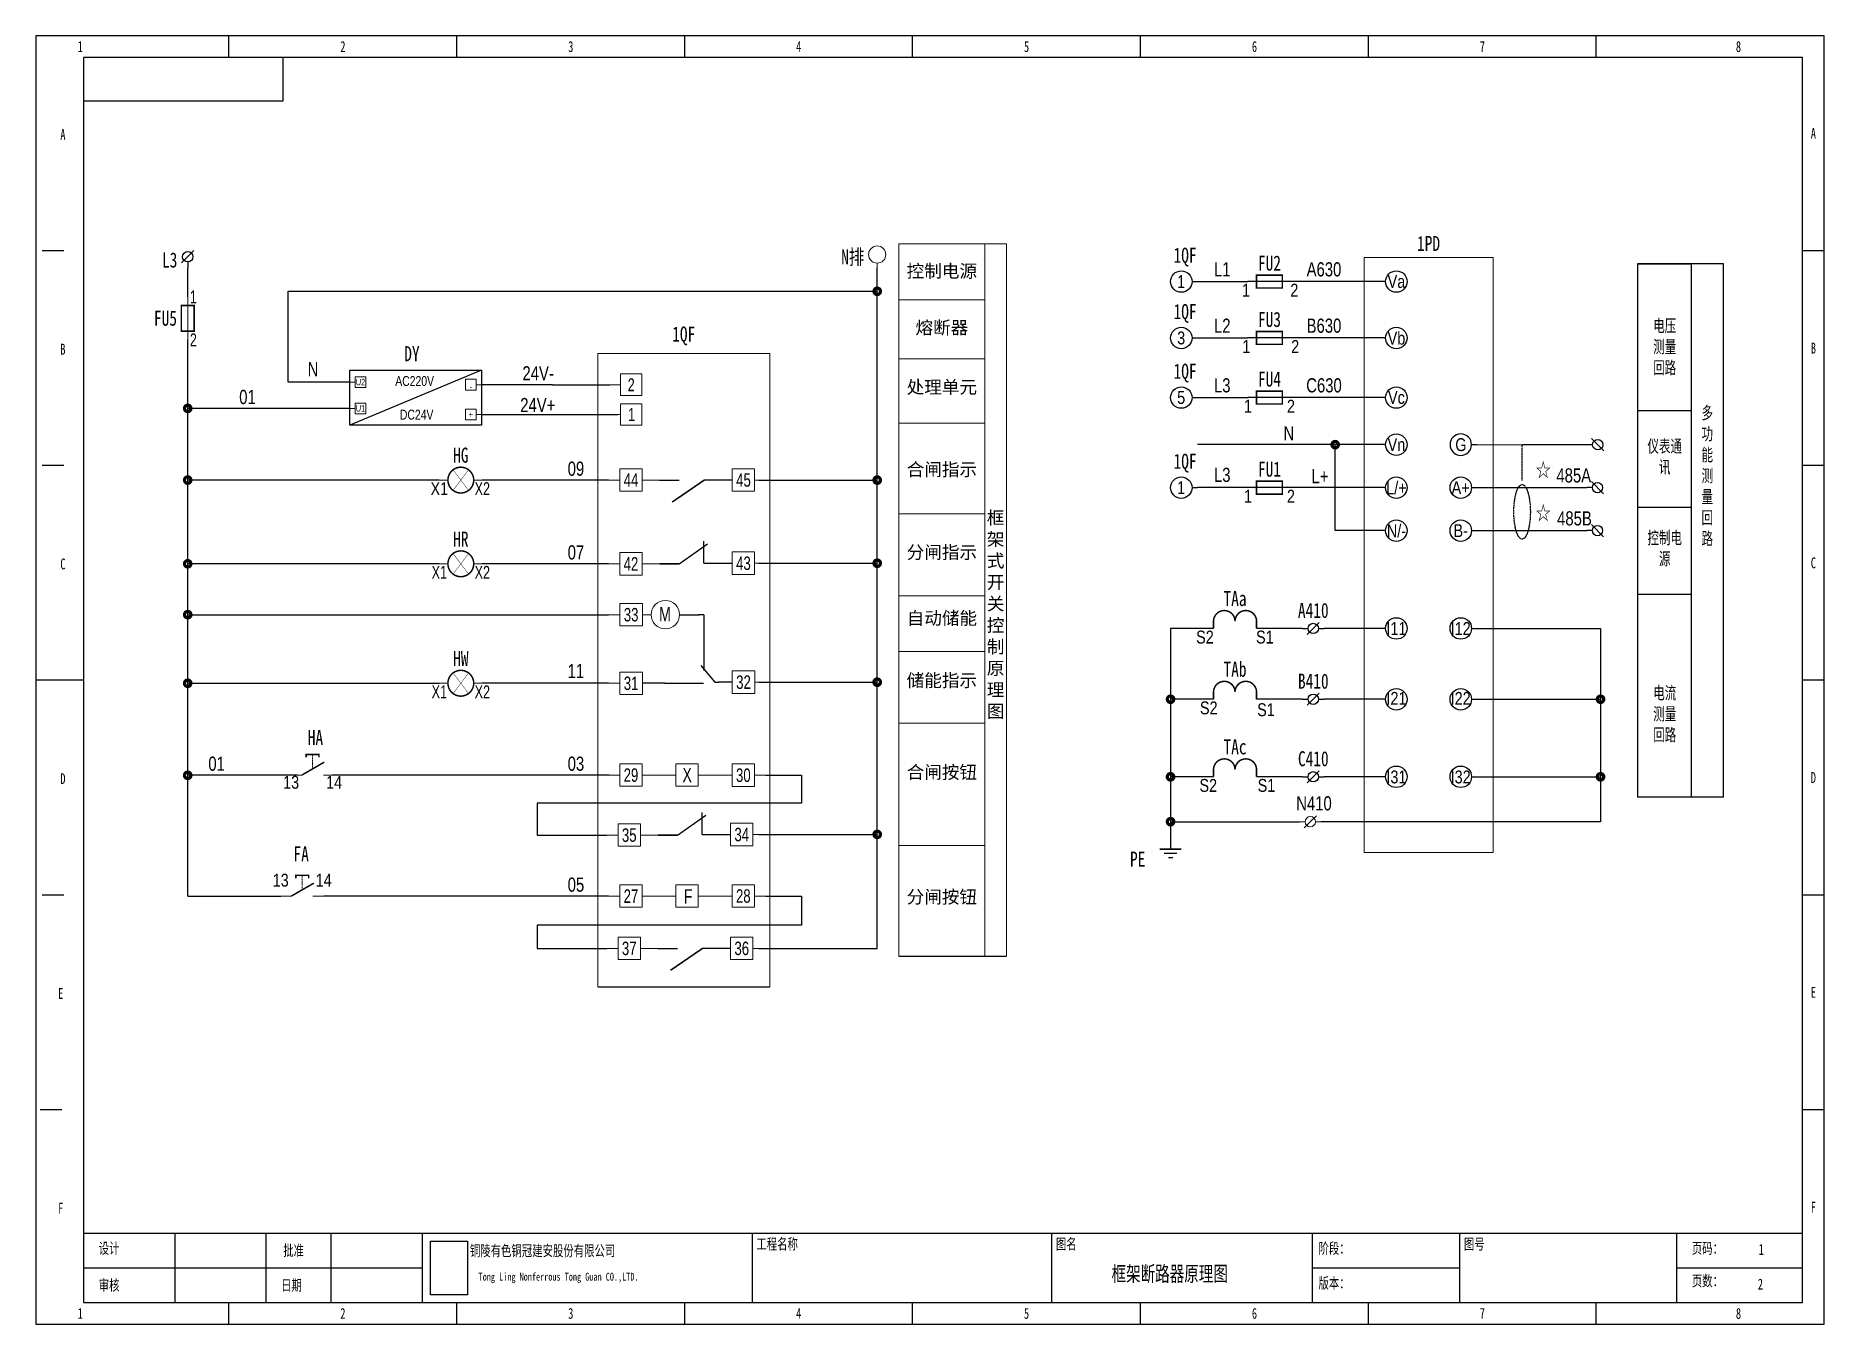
# Model space of a CAD drawing. Header units: millimetres. Extents: x 401220 to 2750366, y -101310 to 943175.
# Drawn here: x 1110437 to 1172018, y 68283 to 112675 of the extents above; entities that cross this region are included whole.
import ezdxf
from ezdxf.enums import TextEntityAlignment as Align

# ---------------------------------------------------------------- set-up
doc = ezdxf.new("R2010")
doc.units = ezdxf.units.MM
doc.linetypes.add('HIDDEN', pattern=[0.375, 0.25, -0.125])
doc.layers.add('CONNECT', color=3, linetype='Continuous')
doc.layers.add('DIM', color=1, linetype='Continuous')
doc.layers.add('TEXT', color=4, linetype='Continuous', lineweight=0)
doc.styles.add('IDQSTYLE', font='NSimSun.ttf', dxfattribs={"width": 0.7})
doc.styles.add('LEAD', font='simsun.ttf', dxfattribs={"width": 0.8})
doc.styles.add('NERIN_ISOCP', font='simsun.ttf', dxfattribs={"width": 0.75})
doc.styles.add('ROMANS', font='仿宋_GB2312.ttf', dxfattribs={"width": 0.67})
doc.styles.get("Standard").update_dxf_attribs({"font": 'arial.ttf', "bigfont": 'hzdx.shx'})

msp = doc.modelspace()

# ---------------------------------------------------------------- texts
at = {"style": 'IDQSTYLE', "width": 0.7}
for s, p in [('1', (1111968.7, 112002.7)), ('2', (1121011.5, 112002.7)), ('3', (1128858.6, 112002.7)), ('4', (1136705.7, 112002.7)), ('5', (1144552.8, 112002.7)), ('6', (1152399.9, 112002.7)), ('7', (1160247, 112002.7)), ('8', (1169065.6, 112002.7)), ('A', (1111370.8, 108976)), ('A', (1171644, 109013.4)), ('B', (1111370.8, 101577.3)), ('B', (1171644, 101614.7)), ('C', (1111370.8, 94178.6)), ('C', (1171644, 94216)), ('D', (1111370.8, 86779.9)), ('D', (1171644, 86817.3)), ('E', (1111296.1, 79381.2)), ('E', (1171644, 79418.6)), ('F', (1111296.1, 71982.5)), ('F', (1171644, 72019.9)), ('1', (1111968.7, 68357.9)), ('2', (1121011.5, 68357.9)), ('3', (1128858.6, 68357.9)), ('4', (1136705.7, 68357.9)), ('5', (1144552.8, 68357.9)), ('6', (1152399.9, 68357.9)), ('7', (1160247, 68357.9)), ('8', (1169065.6, 68357.9))]:
    msp.add_text(s, height=374.4, dxfattribs=at).set_placement(p, align=Align.BOTTOM_CENTER)
for s, p in [('设计', (1112603.9, 70600)), ('批准', (1118956.3, 70525.2)), ('工程名称', (1135248.4, 70749.4)), ('图名', (1145561.7, 70749.4)), ('阶段：', (1154604.6, 70600)), ('图号', (1159611.8, 70749.4)), ('页码：', (1167458.9, 70600)), ('审核', (1112603.9, 69329.5)), ('日期', (1118881.6, 69329.5)), ('版本：', (1154604.6, 69404.2)), ('页数：', (1167458.9, 69478.9))]:
    msp.add_text(s, height=374.42, dxfattribs=at).set_placement(p, align=Align.BOTTOM_LEFT)
for s, height, p in [('铜陵有色铜冠建安股份有限公司', 374.419, (1125385.1, 71005.7)), ('Tong Ling Nonferrous Tong Guan CO.,LTD.', 269.581, (1125684, 70055.1))]:
    msp.add_text(s, height=height, dxfattribs=at).set_placement(p, align=Align.TOP_LEFT)
for s, p in [('1', (1169850.4, 70674.7)), ('2', (1169820.5, 69478.9))]:
    msp.add_text(s, height=374.4, dxfattribs=at).set_placement(p, align=Align.CENTER)
msp.add_text('框架断路器原理图', height=524.19, dxfattribs=at).set_placement((1149481.7, 70024.4), align=Align.MIDDLE_CENTER)
at = {"color": 7, "char_height": 488.6, "width": 517.571, "attachment_point": 1, "style": 'LEAD'}
for insert in [(1162076.1, 97963.9), (1162076.1, 96483)]:
    msp.add_mtext('☆\\P', dxfattribs=dict(at, insert=insert))
at = {"layer": 'CONNECT', "color": 7, "attachment_point": 5, "style": 'ROMANS'}
for s, insert, char_height, width in [('{\\W1;控制电源}', (1141635.7, 104544.4), 444.17, 2928.673), ('{\\W1;熔断器}', (1141635.7, 102593.2), 444.17, 2928.673), ('{\\fSimSun|b0|i0|c134|p2;电压}\\P{\\fSimSun|b0|i0|c134|p2;测量}\\P{\\fSimSun|b0|i0|c134|p2;回路}', (1166525.4, 101941.4), 433.061, 2318.328), ('{\\fSimSun|b0|i0|c134|p2;\\W1;处理单元}', (1141635.7, 100545.3), 444.165, 2928.673), ('{\\fSimSun|b0|i0|c134|p2;多\\P功\\P能}\\P{\\fSimSun|b0|i0|c134|p2;测}\\P{\\fSimSun|b0|i0|c134|p2;量}\\P{\\fSimSun|b0|i0|c134|p2;回}\\P{\\fSimSun|b0|i0|c134|p2;路}', (1167991.2, 97495.5), 433.061, 2472.305), ('{\\fSimSun|b0|i0|c134|p2;仪表通讯}', (1166525.4, 98148.4), 433.061, 1342.184), ('{\\W1;合闸指示}', (1141635.7, 97709.5), 444.17, 2928.673), ('{\\W1;\\P框\\P架\\P式\\P开\\P关\\P控\\P制\\P原\\P理\\P图}', (1143486.4, 93082.5), 444.17, 995.443), ('{\\fSimSun|b0|i0|c134|p2;控制电源}', (1166525.4, 94995.2), 433.061, 1342.184), ('{\\W1;分闸指示}', (1141635.7, 94855.5), 444.17, 2928.673), ('{\\W1;自动储能}', (1141635.8, 92586.2), 444.17, 2928.673), ('{\\W1;储能指示}', (1141635.8, 90442.1), 444.17, 2928.673), ('电流\\P测量\\P回路', (1166525.4, 89290.5), 433.06, 2318.328), ('{\\W1;合闸按钮}', (1141635.8, 87278.2), 444.17, 2928.673), ('{\\W1;分闸按钮}', (1141635.8, 82982.7), 444.17, 2928.673)]:
    msp.add_mtext(s, dxfattribs=dict(at, insert=insert, char_height=char_height, width=width))
at = {"layer": 'DIM', "color": 7, "width": 0.75}
for s, height, p in [('L1', 488.58, (1151289.9, 104383.8)), ('A630', 488.58, (1154793.4, 104383.8)), ('L2', 488.58, (1151289.9, 102441.9)), ('B630', 488.58, (1154793.4, 102441.9)), ('N', 488.6, (1119981.8, 100945.4)), ('24V-', 488.58, (1127734.6, 100802.5)), ('01', 488.58, (1117726.2, 99985.5)), ('AC220V', 342.01, (1123482.2, 100609.2)), ('L3', 488.58, (1151289.9, 100387.1)), ('C630', 488.58, (1154793.4, 100387.1)), ('DC24V', 342.01, (1123551.2, 99449)), ('24V+', 488.58, (1127722.8, 99708)), ('N', 488.6, (1153582.1, 98735.5)), ('09', 488.58, (1129035.8, 97514.5)), ('L3', 488.58, (1151289.9, 97302.2)), ('L+', 488.58, (1154656.2, 97254.6)), ('485A', 488.58, (1163393, 97283.9)), ('485B', 488.58, (1163417.5, 95803)), ('07', 488.58, (1129035.8, 94631)), ('11', 488.58, (1129035.9, 90545.4)), ('01', 488.58, (1116663.5, 87351.9)), ('03', 488.58, (1129035.9, 87351.9)), ('05', 488.58, (1129035.9, 83184.8))]:
    msp.add_text(s, height=height, dxfattribs=at).set_placement(p, align=Align.CENTER)
at = {"layer": 'DIM', "color": 7}
for s, height, width, p in [('1', 444.2, 0.8, (1149876, 104206.1)), ('Va', 444.17, 0.8, (1157288.2, 104206.1)), ('3', 444.2, 0.8, (1149876, 102264.2)), ('Vb', 444.17, 0.8, (1157288.2, 102264.2)), ('U2', 222.08, 0.7, (1121617.1, 100743.8)), ('-', 222.1, 0.7, (1125417.2, 100577.2)), ('2', 444.2, 0.7, (1130940.2, 100653.8)), ('5', 444.2, 0.8, (1149876, 100209.5)), ('Vc', 444.17, 0.8, (1157288.2, 100209.5)), ('U1', 222.08, 0.7, (1121617.1, 99837.3)), ('1', 444.2, 0.7, (1130954.6, 99627.2)), ('+', 222.1, 0.7, (1125417.2, 99627.4)), ('Vn', 444.17, 0.8, (1157288.2, 98587.5)), ('G', 444.2, 0.8, (1159508.4, 98587.5)), ('44', 464.25, 0.7, (1130930.3, 97366.5)), ('45', 464.25, 0.7, (1134804.9, 97366.5)), ('1', 444.2, 0.8, (1149876, 97106.6)), ('L/+', 444.17, 0.8, (1157288.2, 97106.6)), ('A+', 444.17, 0.8, (1159499.5, 97106.3)), ('N/-', 444.17, 0.8, (1157288.2, 95625.7)), ('B-', 444.17, 0.8, (1159499.5, 95625.4)), ('42', 464.25, 0.7, (1130930.3, 94482.8)), ('43', 464.25, 0.7, (1134804.9, 94502.3)), ('M', 493.7, 0.7, (1132102.2, 92742.5)), ('33', 464.25, 0.7, (1130936.5, 92729.4)), ('I11', 444.17, 0.8, (1157288.2, 92254.6)), ('I12', 444.17, 0.8, (1159499.5, 92254.6)), ('31', 464.25, 0.7, (1130936.5, 90365.9)), ('32', 464.25, 0.7, (1134805.8, 90404.4)), ('I21', 444.17, 0.8, (1157288.2, 89849.1)), ('I22', 444.17, 0.8, (1159499.5, 89849.1)), ('X', 493.7, 0.7, (1132865.1, 87205.1)), ('29', 464.25, 0.7, (1130930.5, 87203.8)), ('30', 464.25, 0.7, (1134799.8, 87199.5)), ('I31', 444.17, 0.8, (1157288.2, 87138.9)), ('I32', 444.17, 0.8, (1159499.5, 87138.9)), ('35', 464.25, 0.7, (1130871.6, 85136.3)), ('34', 464.25, 0.7, (1134746.2, 85155.8)), ('27', 464.25, 0.7, (1130930.1, 83036.6)), ('F', 493.7, 0.7, (1132902.2, 83024.2)), ('28', 464.25, 0.7, (1134799, 83037)), ('37', 464.25, 0.7, (1130871.6, 81233.1)), ('36', 464.25, 0.7, (1134746.2, 81233.1))]:
    msp.add_text(s, height=height, dxfattribs=dict(at, width=width)).set_placement(p, align=Align.MIDDLE)
for s, height, width, p in [('1', 444.2, 0.8, (1152107.7, 104132.1)), ('2', 444.2, 0.8, (1153772.8, 104132.1)), ('1', 444.2, 0.8, (1152117.4, 102190.2)), ('2', 444.2, 0.8, (1153801.9, 102190.2)), ('1', 444.2, 0.8, (1152175.7, 100135.4)), ('2', 444.2, 0.8, (1153656.2, 100135.4)), ('X2', 444.17, 0.7, (1125812.5, 97292.4)), ('X1', 444.17, 0.8, (1124331.9, 97292.4)), ('1', 444.2, 0.8, (1152175.7, 97032.6)), ('2', 444.2, 0.8, (1153656.2, 97032.6)), ('X1', 444.17, 0.7, (1124331.9, 94408.9)), ('X2', 444.17, 0.7, (1125812.5, 94408.9)), ('S2', 444.17, 0.8, (1150694, 92180.8)), ('S1', 444.17, 0.8, (1152756.8, 92180.6)), ('X1', 444.17, 0.7, (1124332.1, 90293.7)), ('X2', 444.17, 0.7, (1125812.6, 90293.7)), ('S2', 444.17, 0.8, (1150825.5, 89741.4)), ('S1', 444.17, 0.8, (1152795.2, 89677.7)), ('13', 444.17, 0.8, (1119229.4, 87176.7)), ('14', 444.17, 0.8, (1120709.9, 87176.7)), ('S2', 444.17, 0.8, (1150808.6, 87070)), ('S1', 444.17, 0.8, (1152812.3, 87070)), ('13', 444.17, 0.8, (1118871.3, 83805.1)), ('14', 444.17, 0.8, (1120351.9, 83805.1))]:
    msp.add_text(s, height=height, dxfattribs=dict(at, width=width)).set_placement(p, align=Align.TOP_CENTER)
at = {"layer": 'DIM', "color": 7, "width": 0.7}
for s, p in [('1', (1115742.8, 103679.8)), ('2', (1115742.8, 102199.2))]:
    msp.add_text(s, height=444.2, dxfattribs=at).set_placement(p, align=Align.MIDDLE_LEFT)
at = {"layer": 'DIM', "color": 7, "width": 0.75}
msp.add_text('N410', height=488.58, dxfattribs=at).set_placement((1155060.9, 85986.4), align=Align.RIGHT)
at = {"layer": 'DIM', "color": 7, "char_height": 518.19, "style": 'NERIN_ISOCP'}
for s, insert, attachment_point in [('N排', (1138965.4, 105025.4), 6), ('1QF', (1150010, 104724.3), 8), ('1PD', (1158393.9, 105261.1), 8), ('L3', (1115311.3, 104945.1), 6), ('FU5', (1115298.6, 102939.5), 6), ('1QF', (1150010, 102782.4), 8), ('FU3', (1152916, 102634.4), 8), ('1QF', (1132747.3, 102008.1), 8), ('DY', (1123389.2, 101462.5), 8), ('1QF', (1150010, 100727.7), 8), ('FU4', (1152916, 100579.6), 8), ('HG', (1125072.2, 97958.7), 8), ('1QF', (1150010, 97624.8), 8), ('FU1', (1152916, 97476.7), 8), ('HR', (1125072.2, 95075.2), 8), ('TAa', (1151730.3, 93019.6), 8), ('HW', (1125072.3, 90960), 8), ('TAb', (1151730.3, 90580.4), 8), ('B410', (1154424.8, 90170.8), 8), ('HA', (1120066.3, 88237.6), 8), ('TAc', (1151730.3, 87909), 8), ('C410', (1154424.8, 87499.4), 8), ('FA', (1119575.8, 84227.2), 8), ('PE', (1148643.1, 84308.6), 6)]:
    msp.add_mtext(s, dxfattribs=dict(at, insert=insert, attachment_point=attachment_point))
at = {"layer": 'DIM', "color": 7, "char_height": 518.19, "attachment_point": 8, "style": 'NERIN_ISOCP'}
for s, insert, width in [('FU2', (1152916, 104576.2), 1090.926), ('A410', (1154424.8, 92609.9), 2333.822)]:
    msp.add_mtext(s, dxfattribs=dict(at, insert=insert, width=width))

# ---------------------------------------------------------------- blocks, each defined once
blk = doc.blocks.new('SYMB2_M_PWF2')
at = {"color": 7}
for p, q in [((0.5, 0), (0, 0)), ((2.5, 0), (0.5, 0)), ((10, 0), (7.5, 0))]:
    blk.add_line(p, q, dxfattribs=at)
at = {"color": 7, "linetype": 'HIDDEN'}
blk.add_line((5, -1.44), (5, -4.8), dxfattribs=at)
at = {"color": 7, "linetype": 'Continuous', "const_width": 0.35}
blk.add_lwpolyline([(7.5, 0), (2.3, -3)], dxfattribs=at)
at = {"color": 7, "const_width": 0.35}
blk.add_lwpolyline([(6.5, -4.1), (6.5, -4.8), (3.5, -4.8), (3.5, -4.1)], dxfattribs=at)
blk = doc.blocks.new('SYMB2_M_PWF31')
at = {"color": 7}
for p, q in [((0, 0), (2, 0)), ((10, 0), (8, 0))]:
    blk.add_line(p, q, dxfattribs=at)
at = {"color": 7, "const_width": 0.35}
blk.add_lwpolyline([(2, 0, 1), (8, 0, 1), (2, 0, -0.185156)], format="xyb", dxfattribs=at)
at = {"color": 7, "const_width": 0.1}
for points in [[(6.8, 2.4), (3.2, -2.4)], [(3.2, 2.4), (6.8, -2.4)]]:
    blk.add_lwpolyline(points, dxfattribs=at)
blk = doc.blocks.new('SYMB2_M_PWF20')
at = {"color": 7}
blk.add_line((0, 0), (10, 0), dxfattribs=at)
at = {"color": 7, "const_width": 0.35}
blk.add_lwpolyline([(8, -1.5), (8, 1.5), (2, 1.5), (2, -1.5)], close=True, dxfattribs=at)
blk = doc.blocks.new('SYMB2_S_PWF22a')
for p, q in [((1.41, 3.91), (-1.41, 1.09)), ((0, 1.3), (0, 0))]:
    blk.add_line(p, q)
blk.add_circle((0, 2.5), 1.2)
blk = doc.blocks.new('SYMB2_S_PWF15')
blk.add_line((0, 1), (0, 0))
blk.add_circle((0, 3), 2)
blk = doc.blocks.new('SYMB2_M_PWF26')
at = {"color": 7, "const_width": 0.35}
for points in [[(0, 0), (0, 1.67, -1), (5, 1.67, -2.414214)], [(5, 1.67, -1), (10, 1.67), (10, 0)]]:
    blk.add_lwpolyline(points, format="xyb", dxfattribs=at)
blk = doc.blocks.new('SYMB2_S_PWF4')
at = {"color": 7}
for p, q in [((-5, -0.5), (-5, 0.5)), ((-4, -1.5), (-4, 1.5)), ((-3, -2.5), (-3, 2.5)), ((0, 0), (-3, 0))]:
    blk.add_line(p, q, dxfattribs=at)
at = {"color": 7, "const_width": 0.3}
for points in [[(-5, 0.5), (-5, -0.5)], [(-4, 1.5), (-4, -1.5)], [(-3, 2.5), (-3, -2.5)]]:
    blk.add_lwpolyline(points, dxfattribs=at)
blk = doc.blocks.new('SYMB2_S_PWF23a')
for p, q in [((0, -1.3), (0, 0)), ((1.41, -1.09), (-1.41, -3.91))]:
    blk.add_line(p, q)
blk.add_circle((0, -2.5), 1.2)
blk = doc.blocks.new('SYMB2_M_PWF87')
at = {"color": 7}
for p, q in [((0, 0), (1.3, 0)), ((3.7, 0), (5, 0))]:
    blk.add_line(p, q, dxfattribs=at)
for p, q in [((2.5, 0), (1.1, -1.4)), ((3.9, 1.4), (2.5, 0))]:
    blk.add_line(p, q)
blk.add_circle((2.5, 0), 1.2)
blk = doc.blocks.new('SYMB2_S_PWF13a')
blk.add_line((-1.25, 0), (0, 0))
blk.add_circle((-3.75, 0), 2.5)
blk = doc.blocks.new('SYMB2_S_PWF27')
blk.add_line((-5, 0), (0, 0))
blk.add_lwpolyline([(-15, 5), (-5, 5), (-5, -5), (-15, -5)], close=True)
blk = doc.blocks.new('SYMB2_S_PWF30')
at = {"xscale": 0.5000000000000007, "yscale": 0.5000000000000007, "zscale": 0.5000000000000007, "rotation": 179.9999969295298}
blk.add_blockref('SYMB2_S_PWF27', (0, 0), dxfattribs=at)

# ---------------------------------------------------------------- linework, layer by layer
at = {"ltscale": 4}
for p, q in [((1117088, 111928), (1117088, 112675.3)), ((1124935.1, 111928), (1124935.1, 112675.3)), ((1132782.2, 111928), (1132782.2, 112675.3)), ((1140629.3, 111928), (1140629.3, 112675.3)), ((1148476.3, 111928), (1148476.3, 112675.3)), ((1156323.4, 111928), (1156323.4, 112675.3)), ((1164170.5, 111928), (1164170.5, 112675.3)), ((1118956.3, 110433.3), (1118956.3, 111928)), ((1112080.8, 110433.3), (1118956.3, 110433.3)), ((1110660.8, 105276.7), (1111408.2, 105276.7)), ((1171270.3, 105276.7), (1172017.6, 105276.7)), ((1110660.8, 97878), (1111408.2, 97878)), ((1171270.3, 97878), (1172017.6, 97878)), ((1110436.6, 90479.3), (1112080.8, 90479.3)), ((1171270.3, 90479.3), (1172017.6, 90479.3)), ((1110660.8, 83080.6), (1111408.2, 83080.6)), ((1171270.3, 83080.6), (1172017.6, 83080.6)), ((1110586.1, 75681.9), (1111333.4, 75681.9)), ((1171270.3, 75681.9), (1172017.6, 75681.9)), ((1112080.8, 71422), (1171270.3, 71422)), ((1115219.6, 71422), (1115219.6, 69030.5)), ((1118358.4, 71422), (1118358.4, 69030.5)), ((1120600.5, 71422), (1120600.5, 69030.5)), ((1123739.3, 71422), (1123739.3, 69030.5)), ((1135098.9, 71422), (1135098.9, 69030.5)), ((1145412.2, 71422), (1145412.2, 69030.5)), ((1154380.4, 71422), (1154380.4, 69030.5)), ((1159462.3, 71422), (1159462.3, 69030.5)), ((1166935.7, 71422), (1166935.7, 69030.5)), ((1112080.8, 70226.3), (1123739.3, 70226.3)), ((1154380.4, 70226.3), (1159462.3, 70226.3)), ((1166935.7, 70226.3), (1171270.3, 70226.3)), ((1117088, 68283.2), (1117088, 69030.5)), ((1124935.1, 68283.2), (1124935.1, 69030.5)), ((1132782.2, 68283.2), (1132782.2, 69030.5)), ((1140629.3, 68283.2), (1140629.3, 69030.5)), ((1148476.3, 68283.2), (1148476.3, 69030.5)), ((1156323.4, 68283.2), (1156323.4, 69030.5)), ((1164170.5, 68283.2), (1164170.5, 69030.5))]:
    msp.add_line(p, q, dxfattribs=at)
for p, q in [((1119127.7, 100743.8), (1119127.7, 103871.8)), ((1119127.7, 103871.8), (1139409.5, 103871.8)), ((1125787.2, 101152.6), (1121247, 99253.2)), ((1121247, 100743.8), (1119127.7, 100743.8)), ((1128226.1, 100654), (1125787.2, 100654)), ((1128226.1, 100654), (1130200.3, 100654)), ((1125787.2, 99627.5), (1130156.2, 99627.3)), ((1160059.1, 98587.5), (1161614.8, 98587)), ((1133445.4, 94502.2), (1133445.4, 95261.7)), ((1132590.2, 94482.9), (1131921.9, 94482.9)), ((1131921.9, 94482.9), (1132577.6, 94482.9)), ((1133445.4, 94502.2), (1134412, 94502.2)), ((1133444.8, 92729.5), (1133444.9, 90801.5)), ((1133338, 90983), (1133821.5, 90404.4)), ((1135573.1, 87199.4), (1136801.6, 87199.4)), ((1136801.6, 87199.4), (1136801.6, 86235.4)), ((1136801.6, 86235.4), (1127695.5, 86235.4)), ((1127695.5, 86235.4), (1127695.5, 85136.3)), ((1133386.7, 85155.7), (1133386.7, 85915.2)), ((1127695.5, 85136.3), (1130098.3, 85136.5)), ((1132531.5, 85136.5), (1131863.2, 85136.5)), ((1131863.2, 85136.5), (1132519, 85136.5)), ((1133386.7, 85155.7), (1134353.3, 85155.7)), ((1135572.8, 83037), (1136801.6, 83037)), ((1136801.6, 83037), (1136801.6, 82032.9)), ((1136801.6, 82032.9), (1127695.7, 82032.9)), ((1127695.7, 82032.9), (1127695.7, 81233.1)), ((1127695.7, 81233.1), (1130097.9, 81233.1)), ((1140155.4, 80966.2), (1143856.8, 80966.2)), ((1129786.2, 79912.7), (1135708.6, 79912.7))]:
    msp.add_line(p, q)
at = {"color": 7}
for p, q in [((1130156.2, 99627.3), (1130483, 99627.3)), ((1131910.3, 97366.6), (1132590.6, 97366.6)), ((1134417.3, 97366.8), (1133454.7, 97366.8)), ((1132604.6, 92729.6), (1133002.4, 92729.6)), ((1133002.4, 92729.6), (1133273.3, 92729.6)), ((1133444.9, 92729.5), (1133260.6, 92729.6)), ((1132096.1, 90366.1), (1131323.8, 90366.1)), ((1132096.1, 90366.1), (1133431.2, 90366.1)), ((1133821.5, 90404.4), (1133956.9, 90404.4)), ((1134418.6, 90404.2), (1133944.2, 90404.4)), ((1131851.6, 81233.2), (1132531.9, 81233.2)), ((1134358.7, 81233.4), (1133396, 81233.4))]:
    msp.add_line(p, q, dxfattribs=at)
at = {"color": 7, "linetype": 'HIDDEN', "ltscale": 5}
msp.add_line((1161614.8, 97351.7), (1161614.8, 98587), dxfattribs=at)
at = {"ltscale": 2}
for p, q in [((1132588.5, 94482.9), (1133565.7, 95171.4)), ((1132529.8, 85136.5), (1133507, 85824.9))]:
    msp.add_line(p, q, dxfattribs=at)
at = {"ltscale": 4}
for points in [[(1110436.6, 68283.2), (1172017.6, 68283.2), (1172017.6, 112675.3), (1110436.6, 112675.3)], [(1112080.8, 69030.5), (1171270.3, 69030.5), (1171270.3, 111928), (1112080.8, 111928)]]:
    msp.add_lwpolyline(points, close=True, dxfattribs=at)
at = {"color": 7, "const_width": 222.1}
for points in [[(1139354, 103871.8, 1), (1139465, 103871.8, 1)], [(1139354, 103871.8, 1), (1139465, 103871.8, 1)], [(1115613.2, 99837.4, 1), (1115724.3, 99837.4, 1)], [(1155122.4, 98587.5, 1), (1155233.4, 98587.5, 1)], [(1115613.2, 97366.5, 1), (1115724.3, 97366.5, 1)], [(1139354.2, 97366.4, 1), (1139465.2, 97366.4, 1)], [(1139354.2, 97366.4, 1), (1139465.2, 97366.4, 1)], [(1139354.2, 97366.1, 1), (1139465.2, 97366.1, 1)], [(1115613.2, 94482.9, 1), (1115724.3, 94482.9, 1)], [(1115613.2, 94482.9, 1), (1115724.3, 94482.9, 1)], [(1139354.2, 94502.2, 1), (1139465.2, 94502.2, 1)], [(1139354.2, 94502.2, 1), (1139465.2, 94502.2, 1)], [(1139354.2, 94501.9, 1), (1139465.2, 94501.9, 1)], [(1115613.4, 92729.1, 1), (1115724.4, 92729.1, 1)], [(1115613.4, 90367.3, 1), (1115724.4, 90367.3, 1)], [(1139354.2, 90404.2, 1), (1139465.2, 90404.2, 1)], [(1139354.2, 90404.2, 1), (1139465.2, 90404.2, 1)], [(1139354.2, 90403.9, 1), (1139465.2, 90403.9, 1)], [(1149454.3, 89815.5, 1), (1149565.3, 89815.5, 1)], [(1164259.8, 89815.5, 1), (1164370.9, 89815.5, 1)], [(1115613.2, 87195.2, 1), (1115724.3, 87195.2, 1)], [(1149454.3, 87144, 1), (1149565.3, 87144, 1)], [(1164259.8, 87144, 1), (1164370.9, 87144, 1)], [(1149454.3, 85597.8, 1), (1149565.3, 85597.8, 1)], [(1139354.2, 85160.2, 1), (1139465.2, 85160.2, 1)], [(1139354.2, 85160.2, 1), (1139465.2, 85160.2, 1)], [(1139354.2, 85160.2, 1), (1139465.2, 85160.2, 1)]]:
    msp.add_lwpolyline(points, format="xyb", close=True, dxfattribs=at)
for points in [[(1121247, 101152.6), (1125787.2, 101152.6), (1125787.2, 99253.2), (1121247, 99253.2)], [(1124031.7, 71150.4), (1125307.2, 71150.4), (1125307.2, 69301.6), (1124031.7, 69301.6)]]:
    msp.add_lwpolyline(points, close=True)
at = {"color": 7, "const_width": 54.2}
for points in [[(1133454.7, 97366.8), (1132350.4, 96610)], [(1133396, 81233.4), (1132291.7, 80476.6)]]:
    msp.add_lwpolyline(points, dxfattribs=at)
at = {"color": 7, "linetype": 'HIDDEN', "ltscale": 5}
msp.add_ellipse((1161614.8, 96272), major_axis=(0, 939), ratio=0.3023258, dxfattribs=at)
at = {"layer": 'CONNECT', "color": 7}
for p, q in [((1115668.8, 103679.8), (1115668.8, 104692.3)), ((1139409.5, 84247.6), (1139409.5, 104692.3)), ((1165585.4, 104814.6), (1167435.8, 104814.6)), ((1168546.6, 104814.6), (1165585.4, 104814.6)), ((1165585.4, 104814.6), (1165585.4, 88852.4)), ((1167435.8, 104814.6), (1167435.8, 88852.4)), ((1168546.6, 88852.4), (1168546.6, 104814.6)), ((1150435.6, 104206.1), (1152175.7, 104206.1)), ((1156728.6, 104206.1), (1153656.2, 104206.1)), ((1165585.4, 104288), (1165585.4, 88325.8)), ((1167435.8, 104288), (1167435.8, 88325.8)), ((1168546.6, 88325.8), (1168546.6, 104288)), ((1165585.4, 103795), (1165585.4, 87832.8)), ((1167435.8, 103795), (1167435.8, 87832.8)), ((1168546.6, 87832.8), (1168546.6, 103795)), ((1165585.4, 103268.3), (1165585.4, 87306.1)), ((1165585.4, 102926.7), (1165585.4, 86964.5)), ((1167435.8, 103268.3), (1167435.8, 87306.1)), ((1167435.8, 102926.7), (1167435.8, 86964.5)), ((1168546.6, 87306.1), (1168546.6, 103268.3)), ((1168546.6, 86964.5), (1168546.6, 102926.7)), ((1150435.6, 102264.2), (1152175.7, 102264.2)), ((1156728.6, 102264.2), (1153656.2, 102264.2)), ((1165585.4, 102400), (1165585.4, 86437.8)), ((1167435.8, 102400), (1167435.8, 86437.8)), ((1168546.6, 86437.8), (1168546.6, 102400)), ((1115668.8, 99331), (1115668.8, 102199.2)), ((1115668.8, 83036.8), (1115668.8, 100250.7)), ((1121247, 99837.4), (1115668.8, 99837.4)), ((1150435.6, 100209.5), (1152175.7, 100209.5)), ((1156728.6, 100209.5), (1153656.2, 100209.5)), ((1167435.8, 99752), (1165585.4, 99752)), ((1156728.6, 98587.5), (1150435.6, 98587.5)), ((1155177.9, 95625.7), (1155177.9, 98587.5)), ((1163847, 98587), (1161614.8, 98587)), ((1124331.9, 97366.5), (1115668.8, 97366.5)), ((1128204.3, 97366.5), (1125812.5, 97366.5)), ((1130156.6, 97366.5), (1128204.3, 97366.5)), ((1135338.4, 97366.4), (1139409.7, 97366.4)), ((1156728.6, 97106.6), (1150435.6, 97106.6)), ((1160059.1, 97106.3), (1163840.5, 97106.3)), ((1167435.8, 96422.3), (1165585.4, 96422.3)), ((1156728.6, 95625.7), (1155177.9, 95625.7)), ((1160059.1, 95625.4), (1163840.5, 95625.4)), ((1124331.9, 94482.9), (1115668.8, 94482.9)), ((1128204.3, 94482.9), (1125812.5, 94482.9)), ((1130156.6, 94482.9), (1128204.3, 94482.9)), ((1135338.4, 94502.2), (1139409.7, 94502.2)), ((1167435.8, 93420.4), (1165585.4, 93420.4)), ((1115668.9, 92729.6), (1130156.7, 92729.6)), ((1150990, 92254.6), (1149509.8, 92254.6)), ((1149509.8, 92254.6), (1149509.8, 86164.2)), ((1154054.7, 92254.6), (1152470.6, 92254.6)), ((1156728.6, 92254.6), (1154794.9, 92254.6)), ((1160059.1, 92254.6), (1164315.4, 92254.6)), ((1164315.4, 92254.6), (1164315.4, 86667.7)), ((1149509.8, 91184.7), (1149509.8, 85094.3)), ((1164315.4, 91184.7), (1164315.4, 85597.8)), ((1115668.9, 90367.8), (1124332.1, 90367.8)), ((1130156.7, 90367.8), (1125812.6, 90367.8)), ((1135338.4, 90404.2), (1139409.7, 90404.2)), ((1150990, 89815.5), (1149509.8, 89815.5)), ((1154054.7, 89815.5), (1152470.6, 89815.5)), ((1156728.6, 89815.5), (1154794.9, 89815.5)), ((1160059.1, 89815.5), (1164315.4, 89815.5)), ((1118425.5, 87204), (1115668.8, 87204)), ((1118587.7, 87204), (1116201.2, 87204)), ((1119453.7, 87203.9), (1118506.9, 87204)), ((1121594.4, 87203.9), (1120647.6, 87204)), ((1122846.1, 87203.8), (1121438.4, 87203.9)), ((1124329, 87203.8), (1122130.6, 87204)), ((1130178, 87203.8), (1122219.3, 87204)), ((1128204.5, 87203.8), (1125809.6, 87203.8)), ((1130156.7, 87203.8), (1128204.5, 87203.8)), ((1150990, 87144), (1149509.8, 87144)), ((1154054.7, 87144), (1152470.6, 87144)), ((1156728.6, 87144), (1154794.9, 87144)), ((1160059.1, 87144), (1164315.4, 87144)), ((1139409.7, 81233), (1139409.7, 86481.6)), ((1168546.6, 86437.8), (1165585.4, 86437.8)), ((1167435.8, 86437.8), (1165585.4, 86437.8)), ((1149509.8, 85597.8), (1153952.5, 85597.8)), ((1164315.4, 85597.8), (1154692.8, 85597.8)), ((1135338.8, 85160.2), (1139409.7, 85160.2)), ((1115668.9, 83036.8), (1115668.9, 84188.3)), ((1115668.9, 83036.8), (1118871.3, 83036.8)), ((1128204.5, 83036.8), (1120351.9, 83036.8)), ((1130156.7, 83036.8), (1128204.5, 83036.8)), ((1135338.1, 81233), (1139409.7, 81233))]:
    msp.add_line(p, q, dxfattribs=at)
at = {"layer": 'TEXT', "color": 7}
for p, q in [((1143856.5, 105506.8), (1140155.1, 105506.8)), ((1143856.5, 105506.8), (1140155.1, 105506.8)), ((1140155.4, 80966.2), (1140155.1, 105506.8)), ((1140155.4, 80966.2), (1140155.1, 105506.8)), ((1143116.2, 105506.8), (1143116.2, 80966.2)), ((1143116.9, 105506.8), (1143116.9, 80966.2)), ((1143856.5, 105506.8), (1143857.1, 80966.2)), ((1143857.1, 105506.8), (1143857.1, 80966.2)), ((1143116.2, 103582), (1140155.1, 103582)), ((1143116.2, 103582), (1140155.1, 103582)), ((1135708.4, 101730.7), (1129786, 101730.7)), ((1143116.2, 101546.5), (1140155.1, 101546.5)), ((1143116.2, 101546.5), (1140155.1, 101546.5)), ((1143116.2, 101546.5), (1140155.1, 101546.5)), ((1143116.2, 101546.5), (1140155.1, 101546.5)), ((1143116.2, 99327.2), (1140155.1, 99327.2)), ((1143116.2, 99327.2), (1140155.1, 99327.2)), ((1131921.9, 97366.6), (1131317.6, 97366.6)), ((1143116.2, 96201.3), (1140155.1, 96201.3)), ((1143116.2, 96201.3), (1140155.1, 96201.3)), ((1143116.2, 96201.3), (1140155.1, 96201.3)), ((1143116.2, 96201.3), (1140155.1, 96201.3)), ((1131921.9, 94482.9), (1131317.6, 94482.9)), ((1143116.4, 93374.1), (1140155.3, 93374.1)), ((1131323.8, 92729.6), (1131623.2, 92729.6)), ((1143116.2, 91462.6), (1140155.1, 91462.6)), ((1143116.2, 88989.5), (1140155.1, 88989.5)), ((1143116.2, 88989.5), (1140155.1, 88989.5)), ((1131317.7, 87204.2), (1132475.8, 87204)), ((1133249.5, 87203.9), (1134412.9, 87203.8)), ((1131863.2, 85136.5), (1131258.9, 85136.5)), ((1143116.2, 84781.8), (1140155.1, 84781.8)), ((1131317.3, 83036.8), (1132475, 83036.6)), ((1133248.8, 83036.9), (1134412.5, 83036.8)), ((1131863.2, 81233.2), (1131258.9, 81233.2)), ((1143116.5, 80966.2), (1140155.4, 80966.2))]:
    msp.add_line(p, q, dxfattribs=at)
at = {"layer": 'TEXT', "color": 7, "ltscale": 5}
for p, q in [((1135708.4, 101730.7), (1129786, 101730.7)), ((1135708.4, 101730.7), (1129786, 101730.7)), ((1129786, 101730.7), (1129786.2, 79912.7)), ((1129786.2, 101730.7), (1129786.2, 80003.9)), ((1135708.6, 79912.7), (1135708.4, 101730.7)), ((1135708.6, 80003.9), (1135708.4, 101730.7))]:
    msp.add_line(p, q, dxfattribs=at)
msp.add_lwpolyline([(1156173.4, 84535.6), (1160614.3, 84535.6), (1160614.3, 105036.3), (1156173.4, 105036.3), (1156173.4, 84535.6)], dxfattribs=at)
at = {"layer": 'TEXT', "color": 7}
for points in [[(1132475.8, 86817.1), (1133249.5, 86817.1), (1133249.5, 87590.8), (1132475.8, 87590.8)], [(1132475, 82649.7), (1133248.8, 82649.7), (1133248.8, 83423.4), (1132475, 83423.4)]]:
    msp.add_lwpolyline(points, close=True, dxfattribs=at)
msp.add_circle((1132113.9, 92729.6), 490.7, dxfattribs=at)

# ---------------------------------------------------------------- block references
at = {"color": 7, "xscale": 148.0550399978455, "yscale": 148.0550399978455, "zscale": 148.0550399978455}
for name, p in [('SYMB2_S_PWF22a', (1115668.8, 104692.3)), ('SYMB2_S_PWF13a', (1150435.6, 104206.1)), ('SYMB2_S_PWF13a', (1150435.6, 102264.2)), ('SYMB2_S_PWF13a', (1150435.6, 100209.5)), ('SYMB2_S_PWF13a', (1150435.6, 97106.6)), ('SYMB2_S_PWF13a', (1160059.1, 97106.3)), ('SYMB2_S_PWF13a', (1160059.1, 95625.4)), ('SYMB2_M_PWF26', (1150990, 92254.6)), ('SYMB2_M_PWF87', (1154054.7, 92254.6)), ('SYMB2_S_PWF13a', (1160059.1, 92254.6)), ('SYMB2_M_PWF26', (1150990, 89815.5)), ('SYMB2_M_PWF87', (1154054.7, 89815.5)), ('SYMB2_S_PWF13a', (1160059.1, 89815.5)), ('SYMB2_M_PWF26', (1150990, 87144)), ('SYMB2_S_PWF13a', (1160059.1, 87144)), ('SYMB2_M_PWF87', (1154054.7, 87144))]:
    msp.add_blockref(name, p, dxfattribs=at)
at = {"color": 7}
for name, p, xscale, yscale, zscale, rotation in [('SYMB2_M_PWF20', (1153656.2, 104206.1), 148.0550399978457, 148.0550399978457, 148.0550399978457, 179.9999969264097), ('SYMB2_S_PWF13a', (1156728.6, 104206.1), 148.0550399978457, 148.0550399978457, 148.0550399978457, 179.9999969264097), ('SYMB2_M_PWF20', (1153656.2, 102264.2), 148.0550399978457, 148.0550399978457, 148.0550399978457, 179.9999969264097), ('SYMB2_S_PWF13a', (1156728.6, 102264.2), 148.0550399978457, 148.0550399978457, 148.0550399978457, 179.9999969264097), ('SYMB2_M_PWF20', (1153656.2, 100209.5), 148.0550399978457, 148.0550399978457, 148.0550399978457, 179.9999969264097), ('SYMB2_S_PWF13a', (1156728.6, 100209.5), 148.0550399978457, 148.0550399978457, 148.0550399978457, 179.9999969264097), ('SYMB2_S_PWF13a', (1156728.6, 98587.5), 148.0550399978457, 148.0550399978457, 148.0550399978457, 179.9999969264097), ('SYMB2_S_PWF13a', (1160059.1, 98587.5), -148.0550399978457, 148.0550399998654, 148.0550400000001, 180.0000030735903), ('SYMB2_S_PWF23a', (1163847, 98587), 148.0550399998654, 148.0550399998654, 148.0550399998654, 89.99999846379107), ('SYMB2_M_PWF20', (1153656.2, 97106.6), 148.0550399978457, 148.0550399978457, 148.0550399978457, 179.9999969264097), ('SYMB2_S_PWF13a', (1156728.6, 97106.6), 148.0550399978457, 148.0550399978457, 148.0550399978457, 179.9999969264097), ('SYMB2_S_PWF23a', (1163840.5, 97106.3), 148.0550399998654, 148.0550399998654, 148.0550399998654, 89.99999846379107), ('SYMB2_S_PWF13a', (1156728.6, 95625.7), 148.0550399978457, 148.0550399978457, 148.0550399978457, 179.9999969264097), ('SYMB2_S_PWF23a', (1163840.5, 95625.4), 148.0550399998654, 148.0550399998654, 148.0550399998654, 89.99999846379107), ('SYMB2_S_PWF13a', (1156728.6, 92254.6), 148.0550399978457, 148.0550399978457, 148.0550399978457, 179.9999969264097), ('SYMB2_S_PWF13a', (1156728.6, 89815.5), 148.0550399978457, 148.0550399978457, 148.0550399978457, 179.9999969264097), ('SYMB2_S_PWF13a', (1156728.6, 87144), 148.0550399978457, 148.0550399978457, 148.0550399978457, 179.9999969264097), ('SYMB2_S_PWF4', (1149509.8, 85094.3), 148.0550399998654, 148.0550399998654, 148.0550399998654, 89.99999846379107)]:
    msp.add_blockref(name, p, dxfattribs=dict(at, xscale=xscale, yscale=yscale, zscale=zscale, rotation=rotation))
at = {"layer": 'TEXT', "color": 7}
for name, p, xscale, yscale, zscale in [('SYMB2_S_PWF15', (1139409.5, 104692.3), 148.0550399978455, 148.0550399978455, 148.0550399978455), ('SYMB2_S_PWF30', (1130199.9, 100653.8), 148.0550399978455, 148.0550399978455, 148.0550399978455), ('SYMB2_S_PWF30', (1121247, 100743.8), 74.02751999892274, 74.02751999892274, 74.02751999892274), ('SYMB2_S_PWF30', (1125787.4, 100653.9), -74.02751999892274, 74.0275199999327, 74.02752000000004), ('SYMB2_S_PWF30', (1121247, 99837.3), 74.02751999892274, 74.02751999892274, 74.02751999892274), ('SYMB2_S_PWF30', (1125787.4, 99627.4), -74.02751999892274, 74.0275199999327, 74.02752000000004), ('SYMB2_M_PWF31', (1124331.9, 97366.5), 148.0550399978455, 148.0550399978455, 148.0550399978455), ('SYMB2_S_PWF30', (1130156.6, 97366.5), 154.750075197748, 154.750075197748, 154.750075197748), ('SYMB2_M_PWF31', (1124331.9, 94482.9), 148.0550399978455, 148.0550399978455, 148.0550399978455), ('SYMB2_S_PWF30', (1130156.6, 94482.8), 154.750075197748, 154.750075197748, 154.750075197748), ('SYMB2_S_PWF30', (1130162.8, 92729.4), 154.750075197748, 154.750075197748, 154.750075197748), ('SYMB2_S_PWF30', (1130162.8, 90365.9), 154.750075197748, 154.750075197748, 154.750075197748), ('SYMB2_S_PWF30', (1130156.7, 87203.8), 154.750075197748, 154.750075197748, 154.750075197748), ('SYMB2_M_PWF87', (1153952.5, 85597.8), 148.0550399978455, 148.0550399978455, 148.0550399978455), ('SYMB2_S_PWF30', (1130097.9, 85136.3), 154.750075197748, 154.750075197748, 154.750075197748), ('SYMB2_S_PWF30', (1130156.3, 83036.6), 154.750075197748, 154.750075197748, 154.750075197748), ('SYMB2_S_PWF30', (1130097.9, 81233.1), 154.750075197748, 154.750075197748, 154.750075197748)]:
    msp.add_blockref(name, p, dxfattribs=dict(at, xscale=xscale, yscale=yscale, zscale=zscale))
for name, p, xscale, yscale, zscale, rotation in [('SYMB2_M_PWF20', (1115668.8, 103679.8), 148.0550399998659, 148.0550399998659, 148.0550399998659, 269.9999952183673), ('SYMB2_S_PWF30', (1130199.9, 99627.2), -148.0550399978457, 148.0550399998654, 148.0550400000001, 180.0000030736034), ('SYMB2_S_PWF30', (1135573, 97366.6), 154.7500751977482, 154.7500751977482, 154.7500751977482, 179.9999969264097), ('SYMB2_S_PWF30', (1135573, 94502.4), 154.7500751977482, 154.7500751977482, 154.7500751977482, 179.9999969264097), ('SYMB2_M_PWF31', (1125812.6, 90367.8), 148.0550399978457, 148.0550399978457, 148.0550399978457, 179.9999969264097), ('SYMB2_S_PWF30', (1135579.6, 90404.4), 154.7500751977482, 154.7500751977482, 154.7500751977482, 179.9999969264097), ('SYMB2_M_PWF2', (1120709.9, 87204), 148.0550399978457, 148.0550399978457, 148.0550399978457, 179.9999969264097), ('SYMB2_S_PWF30', (1135573.5, 87199.5), 154.7500751977482, 154.7500751977482, 154.7500751977482, 179.9999969264097), ('SYMB2_S_PWF30', (1135514.3, 85155.9), 154.7500751977482, 154.7500751977482, 154.7500751977482, 179.9999969264097), ('SYMB2_M_PWF2', (1120351.9, 83036.8), 148.0550399978457, 148.0550399978457, 148.0550399978457, 179.9999969264097), ('SYMB2_S_PWF30', (1135572.8, 83037), 154.7500751977482, 154.7500751977482, 154.7500751977482, 179.9999969264097), ('SYMB2_S_PWF30', (1135514.3, 81233.2), 154.7500751977482, 154.7500751977482, 154.7500751977482, 179.9999969264097)]:
    msp.add_blockref(name, p, dxfattribs=dict(at, xscale=xscale, yscale=yscale, zscale=zscale, rotation=rotation))

msp.set_redraw_order([(e.dxf.handle, doc.entitydb.next_handle()) for e in msp.query("TEXT MTEXT ATTDEF DIMENSION ARC_DIMENSION")])  # texts and dimensions are drawn at this point

doc.saveas('drawing.dxf')
